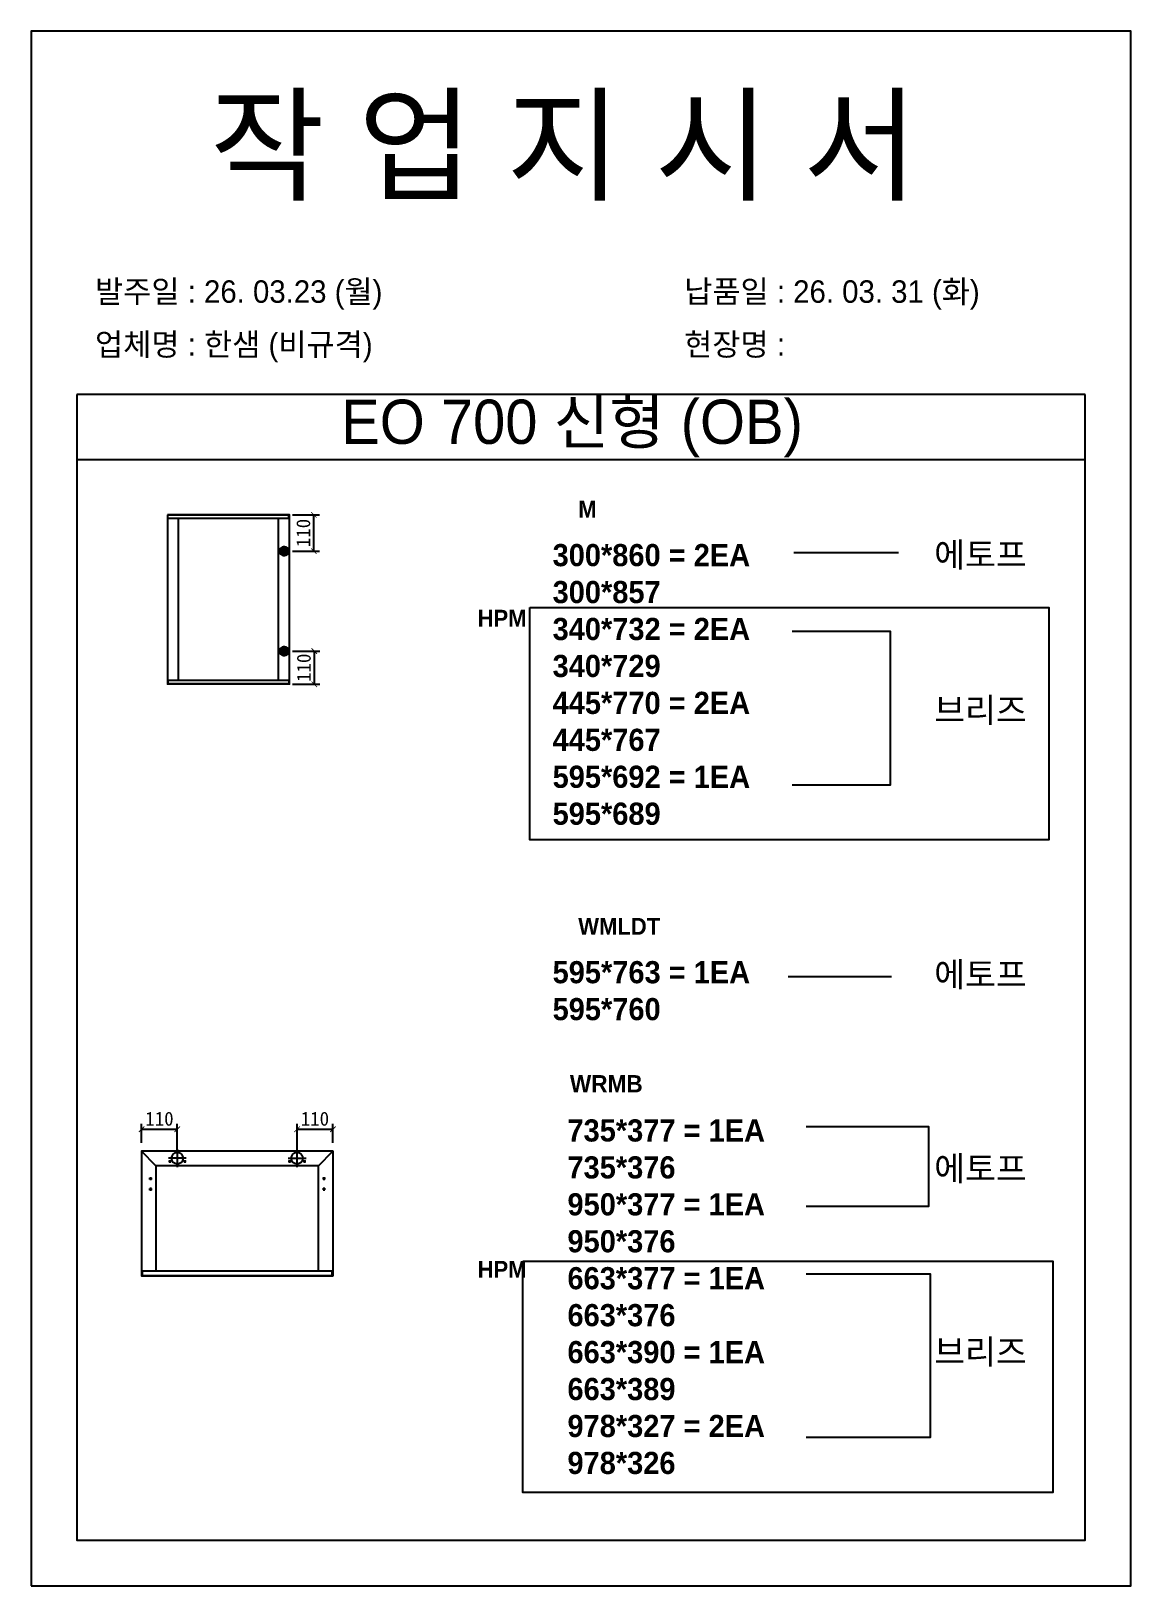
# Model space of a CAD drawing. Header units: millimetres. Extents: x -44117 to 256353, y -2095463 to 65325.
# Drawn here: x 116052 to 118033, y -808676 to -805875 of the extents above; entities that cross this region are included whole.
import ezdxf

# ---------------------------------------------------------------- set-up
doc = ezdxf.new("R2010")
doc.units = ezdxf.units.MM
doc.header["$LTSCALE"] = 10
doc.layers.add('Layer1', color=7, linetype='Continuous', lineweight=70)
doc.styles.add('MtX_Gulim', font='')
doc.styles.get('MtX_Gulim').set_extended_font_data('Gulim', bold=True)
doc.dimstyles.new('ISO-25', dxfattribs={"dimtxt": 2.5, "dimasz": 2.5, "dimexe": 1, "dimexo": 1, "dimtad": 1, "dimtxsty": 'Standard', "dimblk": 'ARCHTICK', "dimcen": 2.5, "dimadec": 0, "dimazin": 0, "dimtfac": 1, "dimtmove": 0, "dimatfit": 3, "dimfxl": 0, "dimarcsym": 0})

msp = doc.modelspace()

# ---------------------------------------------------------------- texts
at = {"linetype": 'Continuous', "style": 'MtX_Gulim'}
for s, height, p in [('M', 30.31593, (117037.71735, -806751.28113)), ('에토프', 44.301664, (117678.6787, -806840.09774)), ('HPM', 30.315933, (116856.46662, -806947.59485)), ('브리즈', 44.301664, (117678.6787, -807120.32017)), ('WMLDT', 30.315933, (117037.71735, -807502.67401)), ('에토프', 44.301664, (117678.6787, -807596.45031)), ('WRMB', 31.09714, (117022.69903, -807786.67817)), ('에토프', 44.301664, (117678.6787, -807946.10838)), ('HPM', 30.315933, (116856.46662, -808120.56129)), ('브리즈', 44.301664, (117678.6787, -808275.9277))]:
    msp.add_text(s, height=height, dxfattribs=at).set_placement(p)
at = {"attachment_point": 1}
for s, width, gutter_width, heights, insert, char_height in [('{\\fGulim|b0|i0|c129|p50;작 업 지 시 서}', 3898.9872873, 14.7362, [-183.72574], (116373.99474, -805997.5135), 165.0454901), ('\\pt11;{\\fGulim|b0|i0|c129|p50;발주일 : 26. 03.23 (월)}', 3898.9872873, 14.7362, [40.67678], (116167.44107, -806323.73819), 40.4361451), ('{\\fGulim|b0|i0|c129|p50;납품일 : 26. 03. 31 (화)}', 3898.9872873, 14.7362, [41.36774], (117228.42184, -806323.73819), 40.4361451), ('{\\fGulim|b0|i0|c129|p50;업체명 : 한샘 (비규격)}', 3898.9872873, 14.7362, [42.57324], (116167.44107, -806418.82347), 40.4361451), ('{\\fGulim|b0|i0|c129|p50;현장명 :  }', 3898.9872873, 14.7362, [45.12049], (117228.42184, -806418.82347), 40.4361451), ('{\\fGulim|b0|i0|c129|p50;EO 700 신형 (OB)}', 1882.7812357, 7.11596, [-100.28675], (116610.70676, -806538.6315), 79.6987856), ('{\\f굴림|b1|i0|c129|p50;300*860 = 2EA\\P\\C1;300*857\\P\\C256;340*732 = 2EA\\P\\C1;340*729\\P\\C256;445*770 = 2EA\\P\\C1;445*767\\P\\C256;595*692 = 1EA\\P\\C1;595*689}', 12072.7918459, 155.2668, [-507.36331], (116991.52013, -806798.76173), 39.9257485), ('{\\f굴림|b1|i0|c129|p50;595*763 = 1EA\\P\\C1;595*760}', 12072.7918459, 155.2668, [-107.63052], (116991.52013, -807550.15461), 39.9257485), ('{\\f굴림|b1|i0|c129|p50;735*377 = 1EA\\P\\C1;735*376\\P\\C256;950*377 = 1EA\\P\\C1;950*376\\P\\C256;663*377 = 1EA\\P\\C1;663*376\\P\\C256;663*390 = 1EA\\P\\C1;663*389\\P\\C256;978*327 = 2EA\\P\\C1;978*326}', 12072.7918459, 155.2668, [-640.55477], (117018.25822, -807835.24572), 39.9257485)]:
    msp.add_mtext_dynamic_manual_height_columns(s, width=width, gutter_width=gutter_width, heights=heights, dxfattribs=dict(at, insert=insert, char_height=char_height))

# ---------------------------------------------------------------- blocks, each defined once
blk = doc.blocks.new('_ArchTick')
at = {"color": 0, "linetype": 'ByBlock', "const_width": 0.15}
blk.add_lwpolyline([(-0.5, -0.5), (0.5, 0.5)], dxfattribs=at)
blk = doc.blocks.new('*D5365')
at = {"color": 0, "lineweight": -2}
for p, q in [((116523.3, -806746.1), (116571.5, -806746.1)), ((116561.5, -806811.7), (116561.5, -806746.1)), ((116523.3, -806811.7), (116571.5, -806811.7))]:
    blk.add_line(p, q, dxfattribs=at)
at = {"layer": 'Defpoints', "color": 0}
for p in [(116508.3, -806746.1), (116561.5, -806746.1), (116508.3, -806811.7)]:
    blk.add_point(p, dxfattribs=at)
at = {"color": 0, "lineweight": -2, "xscale": 10, "yscale": 10, "zscale": 10}
for p, rotation in [((116561.5, -806746.1), 90), ((116561.5, -806811.7), 270)]:
    blk.add_blockref('_ArchTick', p, dxfattribs=dict(at, rotation=rotation))
at = {"color": 0, "insert": (116542.7, -806778.9), "char_height": 25, "attachment_point": 5, "rotation": 90}
blk.add_mtext('110', dxfattribs=at)
blk = doc.blocks.new('*D5366')
at = {"color": 0, "lineweight": -2}
for p, q in [((116523.3, -806991.8), (116572.3, -806991.8)), ((116562.3, -806991.8), (116562.3, -807051.5)), ((116523.3, -807051.5), (116572.3, -807051.5))]:
    blk.add_line(p, q, dxfattribs=at)
at = {"layer": 'Defpoints', "color": 0}
for p in [(116508.3, -806991.8), (116508.3, -807051.5), (116562.3, -807051.5)]:
    blk.add_point(p, dxfattribs=at)
at = {"color": 0, "lineweight": -2, "xscale": 10, "yscale": 10, "zscale": 10}
for p, rotation in [((116562.3, -806991.8), 90), ((116562.3, -807051.5), 270)]:
    blk.add_blockref('_ArchTick', p, dxfattribs=dict(at, rotation=rotation))
at = {"color": 0, "insert": (116543.6, -807021.7), "char_height": 25, "attachment_point": 5, "rotation": 90}
blk.add_mtext('110', dxfattribs=at)
blk = doc.blocks.new('*D5367')
at = {"color": 0, "lineweight": -2}
for p, q in [((116251.2, -807877.7), (116251.2, -807843.1)), ((116315.7, -807890.4), (116315.7, -807843.1)), ((116251.2, -807853.1), (116315.7, -807853.1))]:
    blk.add_line(p, q, dxfattribs=at)
at = {"layer": 'Defpoints', "color": 0}
for p in [(116315.7, -807853.1), (116251.2, -807892.7), (116315.7, -807905.4)]:
    blk.add_point(p, dxfattribs=at)
at = {"color": 0, "lineweight": -2, "xscale": 10, "yscale": 10, "zscale": 10, "rotation": 180}
blk.add_blockref('_ArchTick', (116251.2, -807853.1), dxfattribs=at)
at = {"color": 0, "lineweight": -2, "xscale": 10, "yscale": 10, "zscale": 10}
blk.add_blockref('_ArchTick', (116315.7, -807853.1), dxfattribs=at)
at = {"color": 0, "insert": (116283.5, -807834.3), "char_height": 25, "attachment_point": 5}
blk.add_mtext('110', dxfattribs=at)
blk = doc.blocks.new('*D5368')
at = {"color": 0, "lineweight": -2}
for p, q in [((116531.3, -807890.4), (116531.3, -807843.1)), ((116595.8, -807877.7), (116595.8, -807843.1)), ((116531.3, -807853.1), (116595.8, -807853.1))]:
    blk.add_line(p, q, dxfattribs=at)
at = {"layer": 'Defpoints', "color": 0}
for p in [(116595.8, -807853.1), (116531.3, -807905.4), (116595.8, -807892.7)]:
    blk.add_point(p, dxfattribs=at)
at = {"color": 0, "lineweight": -2, "xscale": 10, "yscale": 10, "zscale": 10, "rotation": 180}
blk.add_blockref('_ArchTick', (116531.3, -807853.1), dxfattribs=at)
at = {"color": 0, "lineweight": -2, "xscale": 10, "yscale": 10, "zscale": 10}
blk.add_blockref('_ArchTick', (116595.8, -807853.1), dxfattribs=at)
at = {"color": 0, "insert": (116563.5, -807834.3), "char_height": 25, "attachment_point": 5}
blk.add_mtext('110', dxfattribs=at)

# ---------------------------------------------------------------- dimensions: what is measured, and where the dimension line sits
for base, p1, p2, picture, middle in [((116561.46178, -806746.05287), (116508.27667, -806811.73066), (116508.27667, -806746.05287), '*D5365', (116542.71178, -806778.89176)), ((116562.31244, -807051.51008), (116508.27667, -806991.83841), (116508.27667, -807051.51008), '*D5366', (116543.56244, -807021.67425))]:
    dim = msp.add_linear_dim(base=base, p1=p1, p2=p2, angle=90, text='110', dimstyle='ISO-25', override={"dimscale": 10, "dimasz": 1, "dimexo": 1.5, "dimtxsty": 'Standard'})
    dim.commit()
    dim.dimension.update_dxf_attribs({"geometry": picture, "text_midpoint": middle})
for base, p1, p2, picture, middle in [((116315.73255, -807853.09259), (116251.21249, -807892.67299), (116315.73255, -807905.39942), '*D5367', (116283.47252, -807834.34259)), ((116595.80237, -807853.09259), (116531.28232, -807905.39942), (116595.80237, -807892.67299), '*D5368', (116563.54235, -807834.34259))]:
    dim = msp.add_linear_dim(base=base, p1=p1, p2=p2, text='110', dimstyle='ISO-25', override={"dimscale": 10, "dimasz": 1, "dimexo": 1.5, "dimtxsty": 'Standard'})
    dim.commit()
    dim.dimension.update_dxf_attribs({"geometry": picture, "text_midpoint": middle})

# ---------------------------------------------------------------- linework, layer by layer
for p, q in [((117950.40717, -806529.20425), (116134.90678, -806529.20425)), ((117950.40717, -806647.09389), (116134.90678, -806647.09389)), ((116297.84908, -806746.27231), (116297.84908, -807051.29064)), ((116517.76747, -806746.66729), (116297.84908, -806746.66729)), ((116517.76747, -806752.636), (116297.84908, -806752.636)), ((116517.54803, -806746.05287), (116298.06851, -806746.05287)), ((116317.37903, -806752.19712), (116317.37903, -807044.92695)), ((116498.01808, -807044.92695), (116498.01808, -806752.636)), ((116516.67028, -806752.636), (116516.67028, -806746.05287)), ((116517.76747, -807051.29064), (116517.76747, -806746.27231)), ((117425.66506, -806814.1517), (117614.13325, -806814.1517)), ((116517.76747, -807044.92695), (116297.84908, -807044.92695)), ((116517.76747, -807050.89566), (116297.84908, -807050.89566)), ((116517.54803, -807051.51008), (116298.06851, -807051.51008)), ((116298.94627, -807051.51008), (116298.94627, -807044.92695)), ((116516.67028, -807044.92695), (116516.67028, -807051.51008)), ((117415.74569, -807577.9438), (117601.73402, -807577.9438)), ((116250.91653, -807892.67299), (116250.91653, -808117.01331)), ((116277.25728, -807919.01374), (116251.00322, -807892.46371)), ((116595.80237, -807892.37702), (116251.21249, -807892.37702)), ((116331.87596, -807905.39942), (116299.58913, -807905.39942)), ((116302.41419, -807908.95098), (116302.41419, -807913.68639)), ((116315.73254, -807921.54283), (116315.73254, -807889.256)), ((116329.0509, -807908.95098), (116329.0509, -807913.68639)), ((116515.13891, -807905.39942), (116547.42574, -807905.39942)), ((116517.96397, -807908.95098), (116517.96397, -807913.68639)), ((116531.28233, -807921.54283), (116531.28233, -807889.256)), ((116544.60069, -807908.95098), (116544.60069, -807913.68639)), ((116569.75758, -807919.01374), (116596.01164, -807892.46371)), ((116596.09833, -808117.01331), (116596.09833, -807892.67299)), ((116277.25728, -807919.01374), (116277.25728, -808109.0223)), ((116569.75758, -807919.01374), (116277.25728, -807919.01374)), ((116304.78189, -807911.31869), (116300.04648, -807911.31869)), ((116331.41861, -807911.31869), (116326.68319, -807911.31869)), ((116520.33168, -807911.31869), (116515.59627, -807911.31869)), ((116546.9684, -807911.31869), (116542.23298, -807911.31869)), ((116569.75758, -808108.43037), (116569.75758, -807919.01374)), ((116264.23489, -807942.09889), (116270.15416, -807942.09889)), ((116264.23489, -807961.04055), (116270.15416, -807961.04055)), ((116267.19453, -807939.13925), (116267.19453, -807945.05852)), ((116267.19453, -807958.08092), (116267.19453, -807964.00019)), ((116582.77998, -807942.09889), (116576.86071, -807942.09889)), ((116582.77998, -807961.04055), (116576.86071, -807961.04055)), ((116579.82034, -807939.13925), (116579.82034, -807945.05852)), ((116579.82034, -807958.08092), (116579.82034, -807964.00019)), ((116250.91653, -808108.43037), (116596.09833, -808108.43037)), ((116250.91653, -808116.48058), (116595.80237, -808116.48058)), ((116251.21249, -808117.30928), (116595.80237, -808117.30928)), ((116252.39635, -808108.43037), (116252.39635, -808117.30928)), ((116594.61851, -808117.30928), (116594.61851, -808108.43037))]:
    msp.add_line(p, q)
for points in [[(116052.38403, -808675.77444), (118032.92991, -808675.77444), (118032.92991, -805874.71669), (116052.38403, -805874.71669)], [(116950.7503, -806913.41904), (117885.3417, -806913.41904), (117885.3417, -807331.8928), (116950.7503, -807331.8928)], [(116937.73112, -808090.88021), (117892.47125, -808090.88021), (117892.47125, -808507.49408), (116937.73112, -808507.49408)]]:
    msp.add_lwpolyline(points, close=True)
for points in [[(116134.90678, -806529.20425), (116134.90678, -808593.25169), (117950.40717, -808593.25169), (117950.40717, -806529.20425)], [(117423.18522, -806955.50283), (117599.25418, -806955.50283), (117599.25418, -807233.24542), (117423.18522, -807233.24542)], [(117447.98367, -807848.24685), (117668.68983, -807848.24685), (117668.68983, -807992.07783), (117447.98367, -807992.07783)], [(117447.98367, -808113.59021), (117671.16967, -808113.59021), (117671.16967, -808408.69171), (117447.98367, -808408.69171)]]:
    msp.add_lwpolyline(points)
for centre, radius in [((116315.73254, -807905.39942), 10.35872), ((116531.28233, -807905.39942), 10.35872), ((116302.41419, -807911.31869), 0.94708), ((116329.0509, -807911.31869), 0.94708), ((116517.96397, -807911.31869), 0.94708), ((116544.60069, -807911.31869), 0.94708), ((116267.19453, -807942.09889), 0.88789), ((116267.19453, -807961.04055), 0.88789), ((116579.82034, -807942.09889), 0.88789), ((116579.82034, -807961.04055), 0.88789)]:
    msp.add_circle(centre, radius)
for centre, radius, start, end in [((116517.54803, -806746.27231), 0.21944, 0, 90), ((116298.06851, -807051.29064), 0.21944, 180, 270), ((116517.54803, -807051.29064), 0.21944, 270, 0), ((116251.21249, -807892.67299), 0.29596, 90, 180), ((116595.80237, -807892.67299), 0.29596, 0, 90), ((116251.21249, -808117.01331), 0.29596, 180, 270), ((116595.80237, -808117.01331), 0.29596, 270, 0)]:
    msp.add_arc(centre, radius, start, end)
at = {"layer": 'Layer1'}
for p, q in [((116508.27667, -806803.64304), (116508.27667, -806819.81828)), ((116508.27667, -806999.92603), (116508.27667, -806983.75079))]:
    msp.add_line(p, q, dxfattribs=at)
for points in [[(116516.36429, -806811.73066), (116500.18905, -806811.73066)], [(116516.36429, -806991.83841), (116500.18905, -806991.83841)]]:
    msp.add_lwpolyline(points, close=True, dxfattribs=at)
for centre in [(116508.27667, -806811.73066), (116508.27667, -806991.83841)]:
    msp.add_circle(centre, 5.39175, dxfattribs=at)

msp.set_redraw_order([(e.dxf.handle, doc.entitydb.next_handle()) for e in msp.query("TEXT MTEXT ATTDEF DIMENSION ARC_DIMENSION")])  # texts and dimensions are drawn at this point

doc.saveas('drawing.dxf')
